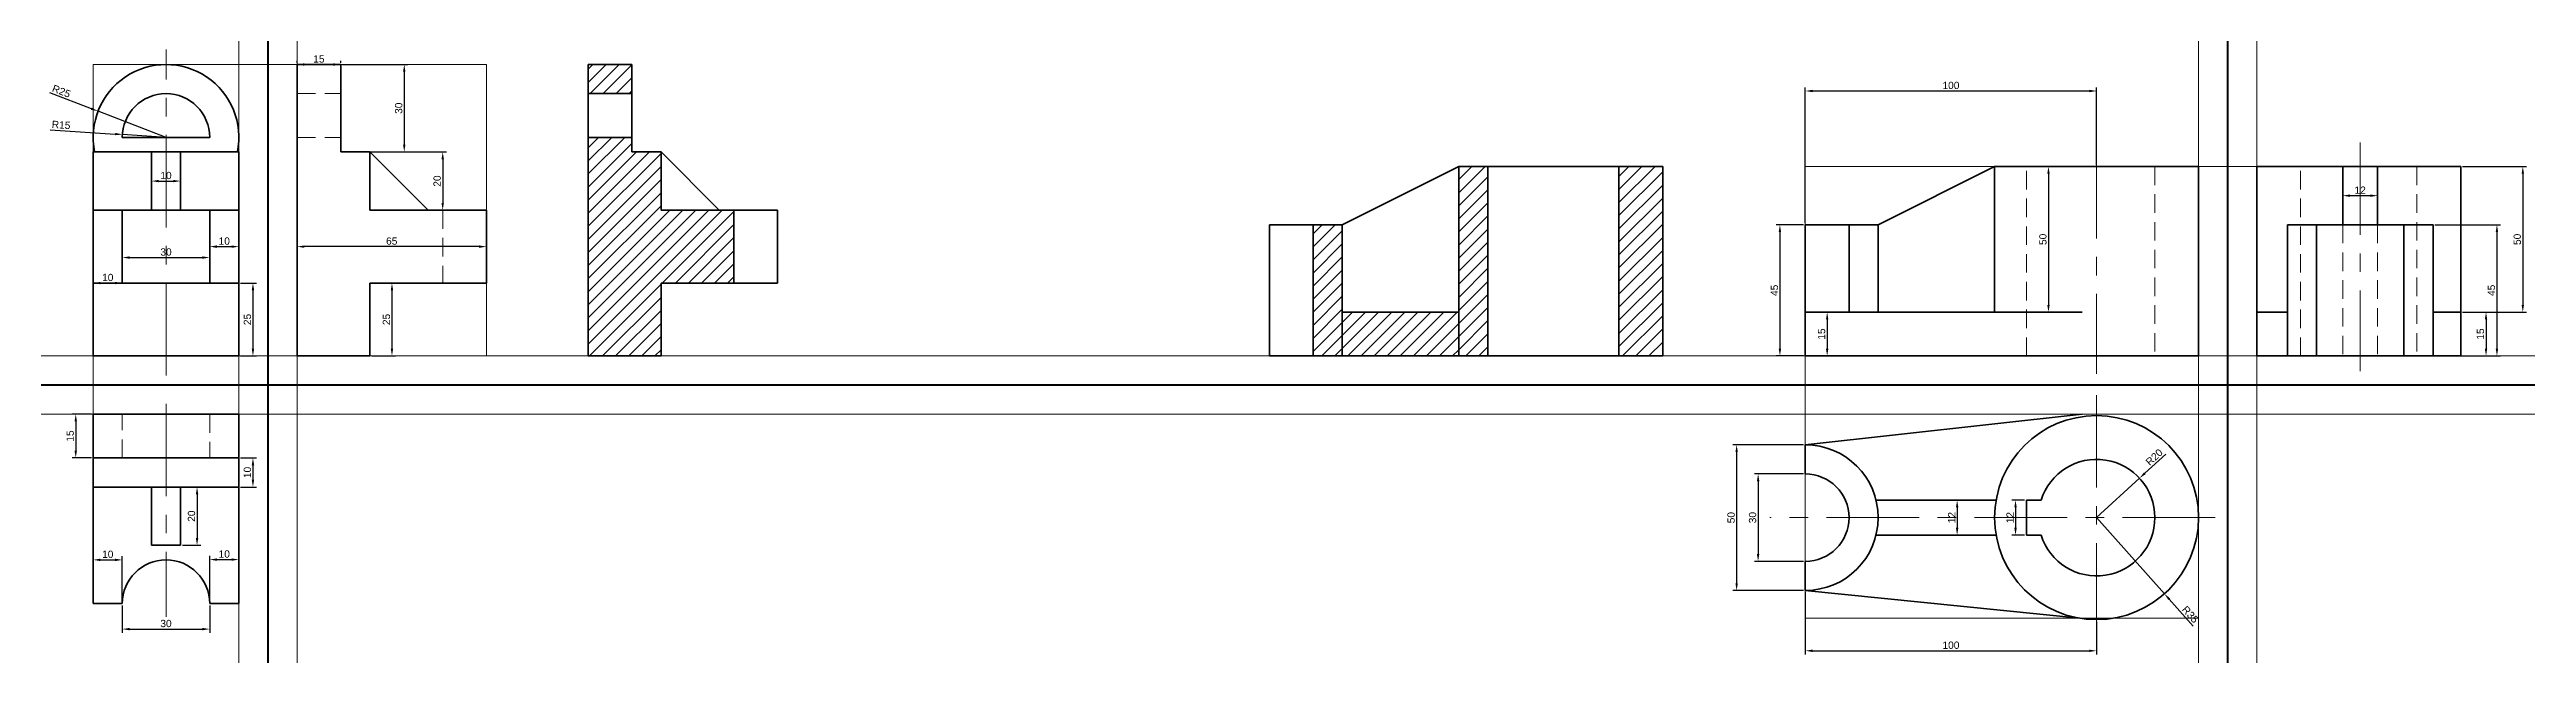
# Model space of a CAD drawing. Header units: millimetres. Extents: x 2450 to 7334, y 2362 to 2656.
# Drawn here: x 2450 to 3300, y 2394 to 2601 of the extents above; entities that cross this region are included whole.
import ezdxf

# ---------------------------------------------------------------- set-up
doc = ezdxf.new("R2010")
doc.units = ezdxf.units.MM
doc.linetypes.add('CENTER', pattern=[50.8, 31.75, -6.35, 6.35, -6.35])
doc.linetypes.add('HIDDEN', pattern=[9.525, 6.35, -3.175])
for name, color, linetype, lineweight in [('Centre line', 1, 'CENTER', 20), ('Constructn line', 251, 'Continuous', 9), ('Dimension line', 6, 'Continuous', 15), ('Hidden line', 3, 'HIDDEN', 20), ('Object line', 7, 'Continuous', 35), ('XY axis', 2, 'Continuous', 40)]:
    doc.layers.add(name, color=color, linetype=linetype, lineweight=lineweight)
doc.styles.get("Standard").update_dxf_attribs({"font": ''})
doc.styles.get('Standard').set_extended_font_data('Arial')
doc.dimstyles.new('ISO-25', dxfattribs={"dimtxt": 2.5, "dimasz": 2.5, "dimexe": 1.25, "dimexo": 0.625, "dimtad": 1, "dimtxsty": 'Standard', "dimcen": 2.5, "dimadec": 0, "dimazin": 0, "dimtfac": 1, "dimtmove": 0, "dimatfit": 3, "dimfxl": 1, "dimarcsym": 0})

msp = doc.modelspace()

# ---------------------------------------------------------------- blocks, each defined once
blk = doc.blocks.new('*D105')
at = {"layer": 'Defpoints', "color": 0, "transparency": 16777216}
for p in [(2534.83, 2533.52), (2534.83, 2533.52), (2599.83, 2533.52)]:
    blk.add_point(p, dxfattribs=at)
at = {"layer": 'Dimension line', "color": 0, "lineweight": -2, "transparency": 16777216}
for p, q in [((2534.83, 2534.14), (2534.83, 2534.77)), ((2599.83, 2534.14), (2599.83, 2534.77)), ((2597.33, 2533.52), (2537.33, 2533.52))]:
    blk.add_line(p, q, dxfattribs=at)
at = {"layer": 'Dimension line', "color": 0, "transparency": 16777216}
for points in [[(2537.33, 2533.94), (2537.33, 2533.1), (2534.83, 2533.52)], [(2597.33, 2533.94), (2597.33, 2533.1), (2599.83, 2533.52)]]:
    blk.add_solid(points, dxfattribs=at)
at = {"layer": 'Dimension line', "color": 0, "transparency": 16777216, "insert": (2567.33, 2535.42), "char_height": 2.5, "attachment_point": 5}
blk.add_mtext('65', dxfattribs=at)
blk = doc.blocks.new('*D106')
at = {"layer": 'Defpoints', "color": 0, "transparency": 16777216}
for p in [(2559.83, 2521.02), (2559.83, 2496.02), (2567.41, 2496.02)]:
    blk.add_point(p, dxfattribs=at)
at = {"layer": 'Dimension line', "color": 0, "lineweight": -2, "transparency": 16777216}
for p, q in [((2560.46, 2521.02), (2568.66, 2521.02)), ((2567.41, 2518.52), (2567.41, 2498.52)), ((2560.46, 2496.02), (2568.66, 2496.02))]:
    blk.add_line(p, q, dxfattribs=at)
at = {"layer": 'Dimension line', "color": 0, "transparency": 16777216}
for points in [[(2567, 2518.52), (2567.83, 2518.52), (2567.41, 2521.02)], [(2567, 2498.52), (2567.83, 2498.52), (2567.41, 2496.02)]]:
    blk.add_solid(points, dxfattribs=at)
at = {"layer": 'Dimension line', "color": 0, "transparency": 16777216, "insert": (2565.51, 2508.52), "char_height": 2.5, "attachment_point": 5, "rotation": 90}
blk.add_mtext('25', dxfattribs=at)
blk = doc.blocks.new('*D107')
at = {"layer": 'Defpoints', "color": 0, "transparency": 16777216}
for p in [(2534.83, 2596.02), (2549.83, 2596.02), (2549.83, 2596.02)]:
    blk.add_point(p, dxfattribs=at)
at = {"layer": 'Dimension line', "color": 0, "lineweight": -2, "transparency": 16777216}
for p, q in [((2534.83, 2596.64), (2534.83, 2597.27)), ((2537.33, 2596.02), (2547.33, 2596.02)), ((2549.83, 2596.64), (2549.83, 2597.27))]:
    blk.add_line(p, q, dxfattribs=at)
at = {"layer": 'Dimension line', "color": 0, "transparency": 16777216}
for points in [[(2537.33, 2596.44), (2537.33, 2595.6), (2534.83, 2596.02)], [(2547.33, 2596.44), (2547.33, 2595.6), (2549.83, 2596.02)]]:
    blk.add_solid(points, dxfattribs=at)
at = {"layer": 'Dimension line', "color": 0, "transparency": 16777216, "insert": (2542.33, 2597.92), "char_height": 2.5, "attachment_point": 5}
blk.add_mtext('15', dxfattribs=at)
blk = doc.blocks.new('*D108')
at = {"layer": 'Defpoints', "color": 0, "transparency": 16777216}
for p in [(2549.83, 2596.02), (2549.83, 2566.02), (2571.63, 2566.02)]:
    blk.add_point(p, dxfattribs=at)
at = {"layer": 'Dimension line', "color": 0, "lineweight": -2, "transparency": 16777216}
for p, q in [((2550.46, 2596.02), (2572.88, 2596.02)), ((2571.63, 2593.52), (2571.63, 2568.52)), ((2550.46, 2566.02), (2572.88, 2566.02))]:
    blk.add_line(p, q, dxfattribs=at)
at = {"layer": 'Dimension line', "color": 0, "transparency": 16777216}
for points in [[(2571.21, 2593.52), (2572.04, 2593.52), (2571.63, 2596.02)], [(2571.21, 2568.52), (2572.04, 2568.52), (2571.63, 2566.02)]]:
    blk.add_solid(points, dxfattribs=at)
at = {"layer": 'Dimension line', "color": 0, "transparency": 16777216, "insert": (2569.72, 2581.02), "char_height": 2.5, "attachment_point": 5, "rotation": 90}
blk.add_mtext('30', dxfattribs=at)
blk = doc.blocks.new('*D109')
at = {"layer": 'Defpoints', "color": 0, "transparency": 16777216}
for p in [(2559.83, 2566.02), (2559.83, 2546.02), (2584.83, 2546.02)]:
    blk.add_point(p, dxfattribs=at)
at = {"layer": 'Dimension line', "color": 0, "lineweight": -2, "transparency": 16777216}
for p, q in [((2560.46, 2566.02), (2586.08, 2566.02)), ((2584.83, 2563.52), (2584.83, 2548.52)), ((2560.46, 2546.02), (2586.08, 2546.02))]:
    blk.add_line(p, q, dxfattribs=at)
at = {"layer": 'Dimension line', "color": 0, "transparency": 16777216}
for points in [[(2584.42, 2563.52), (2585.25, 2563.52), (2584.83, 2566.02)], [(2584.42, 2548.52), (2585.25, 2548.52), (2584.83, 2546.02)]]:
    blk.add_solid(points, dxfattribs=at)
at = {"layer": 'Dimension line', "color": 0, "transparency": 16777216, "insert": (2582.93, 2556.02), "char_height": 2.5, "attachment_point": 5, "rotation": 90}
blk.add_mtext('20', dxfattribs=at)
blk = doc.blocks.new('*D110')
at = {"layer": 'Defpoints', "color": 0, "transparency": 16777216}
for p in [(2474.86, 2572), (2489.83, 2571.02)]:
    blk.add_point(p, dxfattribs=at)
at = {"layer": 'Dimension line', "color": 0, "lineweight": -2, "transparency": 16777216}
for p, q in [((2450.08, 2573.63), (2472.37, 2572.16)), ((2489.83, 2571.02), (2474.86, 2572))]:
    blk.add_line(p, q, dxfattribs=at)
at = {"layer": 'Dimension line', "color": 0, "transparency": 16777216}
blk.add_solid([(2472.4, 2572.58), (2472.34, 2571.75), (2474.86, 2572)], dxfattribs=at)
at = {"layer": 'Dimension line', "color": 0, "transparency": 16777216, "insert": (2453.82, 2575.29), "char_height": 2.5, "attachment_point": 5, "rotation": 356.24431}
blk.add_mtext('R15', dxfattribs=at)
blk = doc.blocks.new('*D111')
at = {"layer": 'Defpoints', "color": 0, "transparency": 16777216}
for p in [(2466.49, 2579.98), (2489.83, 2571.02)]:
    blk.add_point(p, dxfattribs=at)
at = {"layer": 'Dimension line', "color": 0, "lineweight": -2, "transparency": 16777216}
for p, q in [((2449.84, 2586.38), (2464.16, 2580.88)), ((2489.83, 2571.02), (2466.49, 2579.98))]:
    blk.add_line(p, q, dxfattribs=at)
at = {"layer": 'Dimension line', "color": 0, "transparency": 16777216}
blk.add_solid([(2464.31, 2581.27), (2464.01, 2580.49), (2466.49, 2579.98)], dxfattribs=at)
at = {"layer": 'Dimension line', "color": 0, "transparency": 16777216, "insert": (2453.91, 2586.85), "char_height": 2.5, "attachment_point": 5, "rotation": 338.99194}
blk.add_mtext('R25', dxfattribs=at)
blk = doc.blocks.new('*D112')
at = {"layer": 'Defpoints', "color": 0, "transparency": 16777216}
for p in [(2464.83, 2521.02), (2474.83, 2521.02), (2474.83, 2521.02)]:
    blk.add_point(p, dxfattribs=at)
at = {"layer": 'Dimension line', "color": 0, "lineweight": -2, "transparency": 16777216}
for p, q in [((2464.83, 2521.64), (2464.83, 2522.27)), ((2467.33, 2521.02), (2472.33, 2521.02)), ((2474.83, 2521.64), (2474.83, 2522.27))]:
    blk.add_line(p, q, dxfattribs=at)
at = {"layer": 'Dimension line', "color": 0, "transparency": 16777216}
for points in [[(2467.33, 2521.44), (2467.33, 2520.6), (2464.83, 2521.02)], [(2472.33, 2521.44), (2472.33, 2520.6), (2474.83, 2521.02)]]:
    blk.add_solid(points, dxfattribs=at)
at = {"layer": 'Dimension line', "color": 0, "transparency": 16777216, "insert": (2469.83, 2522.92), "char_height": 2.5, "attachment_point": 5}
blk.add_mtext('10', dxfattribs=at)
blk = doc.blocks.new('*D113')
at = {"layer": 'Defpoints', "color": 0, "transparency": 16777216}
for p in [(2504.83, 2533.52), (2514.83, 2533.52), (2514.83, 2533.52)]:
    blk.add_point(p, dxfattribs=at)
at = {"layer": 'Dimension line', "color": 0, "lineweight": -2, "transparency": 16777216}
for p, q in [((2504.83, 2534.14), (2504.83, 2534.77)), ((2514.83, 2534.14), (2514.83, 2534.77)), ((2507.33, 2533.52), (2512.33, 2533.52))]:
    blk.add_line(p, q, dxfattribs=at)
at = {"layer": 'Dimension line', "color": 0, "transparency": 16777216}
for points in [[(2507.33, 2533.94), (2507.33, 2533.1), (2504.83, 2533.52)], [(2512.33, 2533.94), (2512.33, 2533.1), (2514.83, 2533.52)]]:
    blk.add_solid(points, dxfattribs=at)
at = {"layer": 'Dimension line', "color": 0, "transparency": 16777216, "insert": (2509.83, 2535.42), "char_height": 2.5, "attachment_point": 5}
blk.add_mtext('10', dxfattribs=at)
blk = doc.blocks.new('*D114')
at = {"layer": 'Defpoints', "color": 0, "transparency": 16777216}
for p in [(2474.83, 2531.96), (2504.83, 2531.96), (2504.83, 2529.77)]:
    blk.add_point(p, dxfattribs=at)
at = {"layer": 'Dimension line', "color": 0, "lineweight": -2, "transparency": 16777216}
for p, q in [((2474.83, 2531.33), (2474.83, 2528.52)), ((2477.33, 2529.77), (2502.33, 2529.77)), ((2504.83, 2531.33), (2504.83, 2528.52))]:
    blk.add_line(p, q, dxfattribs=at)
at = {"layer": 'Dimension line', "color": 0, "transparency": 16777216}
for points in [[(2477.33, 2530.19), (2477.33, 2529.35), (2474.83, 2529.77)], [(2502.33, 2530.19), (2502.33, 2529.35), (2504.83, 2529.77)]]:
    blk.add_solid(points, dxfattribs=at)
at = {"layer": 'Dimension line', "color": 0, "transparency": 16777216, "insert": (2489.83, 2531.67), "char_height": 2.5, "attachment_point": 5}
blk.add_mtext('30', dxfattribs=at)
blk = doc.blocks.new('*D115')
at = {"layer": 'Defpoints', "color": 0, "transparency": 16777216}
for p in [(2484.83, 2556.02), (2494.83, 2556.02), (2494.83, 2556.02)]:
    blk.add_point(p, dxfattribs=at)
at = {"layer": 'Dimension line', "color": 0, "lineweight": -2, "transparency": 16777216}
for p, q in [((2484.83, 2556.64), (2484.83, 2557.27)), ((2487.33, 2556.02), (2492.33, 2556.02)), ((2494.83, 2556.64), (2494.83, 2557.27))]:
    blk.add_line(p, q, dxfattribs=at)
at = {"layer": 'Dimension line', "color": 0, "transparency": 16777216}
for points in [[(2487.33, 2556.44), (2487.33, 2555.6), (2484.83, 2556.02)], [(2492.33, 2556.44), (2492.33, 2555.6), (2494.83, 2556.02)]]:
    blk.add_solid(points, dxfattribs=at)
at = {"layer": 'Dimension line', "color": 0, "transparency": 16777216, "insert": (2489.83, 2557.92), "char_height": 2.5, "attachment_point": 5}
blk.add_mtext('10', dxfattribs=at)
blk = doc.blocks.new('*D116')
at = {"layer": 'Defpoints', "color": 0, "transparency": 16777216}
for p in [(2514.83, 2521.02), (2514.83, 2496.02), (2519.68, 2496.02)]:
    blk.add_point(p, dxfattribs=at)
at = {"layer": 'Dimension line', "color": 0, "lineweight": -2, "transparency": 16777216}
for p, q in [((2515.46, 2521.02), (2520.93, 2521.02)), ((2519.68, 2518.52), (2519.68, 2498.52)), ((2515.46, 2496.02), (2520.93, 2496.02))]:
    blk.add_line(p, q, dxfattribs=at)
at = {"layer": 'Dimension line', "color": 0, "transparency": 16777216}
for points in [[(2519.26, 2518.52), (2520.1, 2518.52), (2519.68, 2521.02)], [(2519.26, 2498.52), (2520.1, 2498.52), (2519.68, 2496.02)]]:
    blk.add_solid(points, dxfattribs=at)
at = {"layer": 'Dimension line', "color": 0, "transparency": 16777216, "insert": (2517.78, 2508.52), "char_height": 2.5, "attachment_point": 5, "rotation": 90}
blk.add_mtext('25', dxfattribs=at)
blk = doc.blocks.new('*D117')
at = {"layer": 'Defpoints', "color": 0, "transparency": 16777216}
for p in [(2494.83, 2451.02), (2494.83, 2431.02), (2500.49, 2431.02)]:
    blk.add_point(p, dxfattribs=at)
at = {"layer": 'Dimension line', "color": 0, "lineweight": -2, "transparency": 16777216}
for p, q in [((2495.46, 2451.02), (2501.74, 2451.02)), ((2500.49, 2448.52), (2500.49, 2433.52)), ((2495.46, 2431.02), (2501.74, 2431.02))]:
    blk.add_line(p, q, dxfattribs=at)
at = {"layer": 'Dimension line', "color": 0, "transparency": 16777216}
for points in [[(2500.08, 2448.52), (2500.91, 2448.52), (2500.49, 2451.02)], [(2500.08, 2433.52), (2500.91, 2433.52), (2500.49, 2431.02)]]:
    blk.add_solid(points, dxfattribs=at)
at = {"layer": 'Dimension line', "color": 0, "transparency": 16777216, "insert": (2498.59, 2441.02), "char_height": 2.5, "attachment_point": 5, "rotation": 90}
blk.add_mtext('20', dxfattribs=at)
blk = doc.blocks.new('*D118')
at = {"layer": 'Defpoints', "color": 0, "transparency": 16777216}
for p in [(2514.83, 2461.02), (2514.83, 2451.02), (2519.68, 2451.02)]:
    blk.add_point(p, dxfattribs=at)
at = {"layer": 'Dimension line', "color": 0, "lineweight": -2, "transparency": 16777216}
for p, q in [((2515.46, 2461.02), (2520.93, 2461.02)), ((2519.68, 2458.52), (2519.68, 2453.52)), ((2515.46, 2451.02), (2520.93, 2451.02))]:
    blk.add_line(p, q, dxfattribs=at)
at = {"layer": 'Dimension line', "color": 0, "transparency": 16777216}
for points in [[(2519.26, 2458.52), (2520.1, 2458.52), (2519.68, 2461.02)], [(2519.26, 2453.52), (2520.1, 2453.52), (2519.68, 2451.02)]]:
    blk.add_solid(points, dxfattribs=at)
at = {"layer": 'Dimension line', "color": 0, "transparency": 16777216, "insert": (2517.78, 2456.02), "char_height": 2.5, "attachment_point": 5, "rotation": 90}
blk.add_mtext('10', dxfattribs=at)
blk = doc.blocks.new('*D119')
at = {"layer": 'Defpoints', "color": 0, "transparency": 16777216}
for p in [(2464.83, 2476.02), (2458.84, 2461.02), (2464.83, 2461.02)]:
    blk.add_point(p, dxfattribs=at)
at = {"layer": 'Dimension line', "color": 0, "lineweight": -2, "transparency": 16777216}
for p, q in [((2464.21, 2476.02), (2457.59, 2476.02)), ((2458.84, 2473.52), (2458.84, 2463.52)), ((2464.21, 2461.02), (2457.59, 2461.02))]:
    blk.add_line(p, q, dxfattribs=at)
at = {"layer": 'Dimension line', "color": 0, "transparency": 16777216}
for points in [[(2458.42, 2473.52), (2459.26, 2473.52), (2458.84, 2476.02)], [(2458.42, 2463.52), (2459.26, 2463.52), (2458.84, 2461.02)]]:
    blk.add_solid(points, dxfattribs=at)
at = {"layer": 'Dimension line', "color": 0, "transparency": 16777216, "insert": (2456.94, 2468.52), "char_height": 2.5, "attachment_point": 5, "rotation": 90}
blk.add_mtext('15', dxfattribs=at)
blk = doc.blocks.new('*D120')
at = {"layer": 'Defpoints', "color": 0, "transparency": 16777216}
for p in [(2474.83, 2426.02), (2464.83, 2411.02), (2474.83, 2411.02)]:
    blk.add_point(p, dxfattribs=at)
at = {"layer": 'Dimension line', "color": 0, "lineweight": -2, "transparency": 16777216}
for p, q in [((2464.83, 2411.64), (2464.83, 2427.27)), ((2467.33, 2426.02), (2472.33, 2426.02)), ((2474.83, 2411.64), (2474.83, 2427.27))]:
    blk.add_line(p, q, dxfattribs=at)
at = {"layer": 'Dimension line', "color": 0, "transparency": 16777216}
for points in [[(2467.33, 2426.44), (2467.33, 2425.6), (2464.83, 2426.02)], [(2472.33, 2426.44), (2472.33, 2425.6), (2474.83, 2426.02)]]:
    blk.add_solid(points, dxfattribs=at)
at = {"layer": 'Dimension line', "color": 0, "transparency": 16777216, "insert": (2469.83, 2427.92), "char_height": 2.5, "attachment_point": 5}
blk.add_mtext('10', dxfattribs=at)
blk = doc.blocks.new('*D121')
at = {"layer": 'Defpoints', "color": 0, "transparency": 16777216}
for p in [(2514.83, 2426.12), (2504.83, 2411.02), (2514.83, 2411.02)]:
    blk.add_point(p, dxfattribs=at)
at = {"layer": 'Dimension line', "color": 0, "lineweight": -2, "transparency": 16777216}
for p, q in [((2504.83, 2411.64), (2504.83, 2427.37)), ((2507.33, 2426.12), (2512.33, 2426.12)), ((2514.83, 2411.64), (2514.83, 2427.37))]:
    blk.add_line(p, q, dxfattribs=at)
at = {"layer": 'Dimension line', "color": 0, "transparency": 16777216}
for points in [[(2507.33, 2426.53), (2507.33, 2425.7), (2504.83, 2426.12)], [(2512.33, 2426.53), (2512.33, 2425.7), (2514.83, 2426.12)]]:
    blk.add_solid(points, dxfattribs=at)
at = {"layer": 'Dimension line', "color": 0, "transparency": 16777216, "insert": (2509.83, 2428.02), "char_height": 2.5, "attachment_point": 5}
blk.add_mtext('10', dxfattribs=at)
blk = doc.blocks.new('*D122')
at = {"layer": 'Defpoints', "color": 0, "transparency": 16777216}
for p in [(2474.83, 2411.02), (2504.83, 2411.02), (2504.83, 2402.27)]:
    blk.add_point(p, dxfattribs=at)
at = {"layer": 'Dimension line', "color": 0, "lineweight": -2, "transparency": 16777216}
for p, q in [((2474.83, 2410.39), (2474.83, 2401.02)), ((2504.83, 2410.39), (2504.83, 2401.02)), ((2477.33, 2402.27), (2502.33, 2402.27))]:
    blk.add_line(p, q, dxfattribs=at)
at = {"layer": 'Dimension line', "color": 0, "transparency": 16777216}
for points in [[(2477.33, 2402.68), (2477.33, 2401.85), (2474.83, 2402.27)], [(2502.33, 2402.68), (2502.33, 2401.85), (2504.83, 2402.27)]]:
    blk.add_solid(points, dxfattribs=at)
at = {"layer": 'Dimension line', "color": 0, "transparency": 16777216, "insert": (2489.83, 2404.17), "char_height": 2.5, "attachment_point": 5}
blk.add_mtext('30', dxfattribs=at)
blk = doc.blocks.new('*D90')
at = {"layer": 'Defpoints', "color": 0, "transparency": 16777216}
for p in [(3237.15, 2551.02), (3249.15, 2551.02), (3249.15, 2551.02)]:
    blk.add_point(p, dxfattribs=at)
at = {"layer": 'Dimension line', "color": 0, "lineweight": -2, "transparency": 16777216}
for p, q in [((3237.15, 2551.64), (3237.15, 2552.27)), ((3249.15, 2551.64), (3249.15, 2552.27)), ((3239.65, 2551.02), (3246.65, 2551.02))]:
    blk.add_line(p, q, dxfattribs=at)
at = {"layer": 'Dimension line', "color": 0, "transparency": 16777216}
for points in [[(3239.65, 2551.44), (3239.65, 2550.6), (3237.15, 2551.02)], [(3246.65, 2551.44), (3246.65, 2550.6), (3249.15, 2551.02)]]:
    blk.add_solid(points, dxfattribs=at)
at = {"layer": 'Dimension line', "color": 0, "transparency": 16777216, "insert": (3243.15, 2552.9), "char_height": 2.5, "attachment_point": 5}
blk.add_mtext('12', dxfattribs=at)
blk = doc.blocks.new('*D91')
at = {"layer": 'Defpoints', "color": 0, "transparency": 16777216}
for p in [(3097.55, 2446.52), (3097.55, 2434.52), (3104.78, 2434.52)]:
    blk.add_point(p, dxfattribs=at)
at = {"layer": 'Dimension line', "color": 0, "lineweight": -2, "transparency": 16777216}
for p, q in [((3098.17, 2446.52), (3106.03, 2446.52)), ((3104.78, 2444.02), (3104.78, 2437.02)), ((3098.17, 2434.52), (3106.03, 2434.52))]:
    blk.add_line(p, q, dxfattribs=at)
at = {"layer": 'Dimension line', "color": 0, "transparency": 16777216}
for points in [[(3104.36, 2444.02), (3105.19, 2444.02), (3104.78, 2446.52)], [(3104.36, 2437.02), (3105.19, 2437.02), (3104.78, 2434.52)]]:
    blk.add_solid(points, dxfattribs=at)
at = {"layer": 'Dimension line', "color": 0, "transparency": 16777216, "insert": (3102.9, 2440.52), "char_height": 2.5, "attachment_point": 5, "rotation": 90}
blk.add_mtext('12', dxfattribs=at)
blk = doc.blocks.new('*D92')
at = {"layer": 'Defpoints', "color": 0, "transparency": 16777216}
for p in [(3052.65, 2455.52), (3036.45, 2425.52), (3052.65, 2425.52)]:
    blk.add_point(p, dxfattribs=at)
at = {"layer": 'Dimension line', "color": 0, "lineweight": -2, "transparency": 16777216}
for p, q in [((3052.03, 2455.52), (3035.2, 2455.52)), ((3036.45, 2453.02), (3036.45, 2428.02)), ((3052.03, 2425.52), (3035.2, 2425.52))]:
    blk.add_line(p, q, dxfattribs=at)
at = {"layer": 'Dimension line', "color": 0, "transparency": 16777216}
for points in [[(3036.03, 2453.02), (3036.87, 2453.02), (3036.45, 2455.52)], [(3036.03, 2428.02), (3036.87, 2428.02), (3036.45, 2425.52)]]:
    blk.add_solid(points, dxfattribs=at)
at = {"layer": 'Dimension line', "color": 0, "transparency": 16777216, "insert": (3034.55, 2440.52), "char_height": 2.5, "attachment_point": 5, "rotation": 90}
blk.add_mtext('30', dxfattribs=at)
blk = doc.blocks.new('*D93')
at = {"layer": 'Defpoints', "color": 0, "transparency": 16777216}
for p in [(3052.65, 2465.52), (3029.07, 2415.52), (3052.65, 2415.52)]:
    blk.add_point(p, dxfattribs=at)
at = {"layer": 'Dimension line', "color": 0, "lineweight": -2, "transparency": 16777216}
for p, q in [((3052.03, 2465.52), (3027.82, 2465.52)), ((3029.07, 2463.02), (3029.07, 2418.02)), ((3052.03, 2415.52), (3027.82, 2415.52))]:
    blk.add_line(p, q, dxfattribs=at)
at = {"layer": 'Dimension line', "color": 0, "transparency": 16777216}
for points in [[(3028.66, 2463.02), (3029.49, 2463.02), (3029.07, 2465.52)], [(3028.66, 2418.02), (3029.49, 2418.02), (3029.07, 2415.52)]]:
    blk.add_solid(points, dxfattribs=at)
at = {"layer": 'Dimension line', "color": 0, "transparency": 16777216, "insert": (3027.17, 2440.52), "char_height": 2.5, "attachment_point": 5, "rotation": 90}
blk.add_mtext('50', dxfattribs=at)
blk = doc.blocks.new('*D94')
at = {"layer": 'Defpoints', "color": 0, "transparency": 16777216}
for p in [(3167.38, 2454.05), (3152.65, 2440.52)]:
    blk.add_point(p, dxfattribs=at)
at = {"layer": 'Dimension line', "color": 0, "lineweight": -2, "transparency": 16777216}
for p, q in [((3176.38, 2462.31), (3169.22, 2455.74)), ((3152.65, 2440.52), (3167.38, 2454.05))]:
    blk.add_line(p, q, dxfattribs=at)
at = {"layer": 'Dimension line', "color": 0, "transparency": 16777216}
blk.add_solid([(3168.94, 2456.05), (3169.51, 2455.43), (3167.38, 2454.05)], dxfattribs=at)
at = {"layer": 'Dimension line', "color": 0, "transparency": 16777216, "insert": (3172.44, 2461.27), "char_height": 2.5, "attachment_point": 5, "rotation": 42.57055}
blk.add_mtext('R20', dxfattribs=at)
blk = doc.blocks.new('*D95')
at = {"layer": 'Defpoints', "color": 0, "transparency": 16777216}
for p in [(3152.65, 2440.52), (3175.94, 2414.39)]:
    blk.add_point(p, dxfattribs=at)
at = {"layer": 'Dimension line', "color": 0, "lineweight": -2, "transparency": 16777216}
for p, q in [((3152.65, 2440.52), (3175.94, 2414.39)), ((3185.81, 2403.32), (3177.6, 2412.52))]:
    blk.add_line(p, q, dxfattribs=at)
at = {"layer": 'Dimension line', "color": 0, "transparency": 16777216}
blk.add_solid([(3177.91, 2412.8), (3177.29, 2412.24), (3175.94, 2414.39)], dxfattribs=at)
at = {"layer": 'Dimension line', "color": 0, "transparency": 16777216, "insert": (3184.82, 2407.28), "char_height": 2.5, "attachment_point": 5, "rotation": 311.70533}
blk.add_mtext('R35', dxfattribs=at)
blk = doc.blocks.new('*D96')
at = {"layer": 'Defpoints', "color": 0, "transparency": 16777216}
for p in [(3052.65, 2415.52), (3152.65, 2405.52), (3152.65, 2394.82)]:
    blk.add_point(p, dxfattribs=at)
at = {"layer": 'Dimension line', "color": 0, "lineweight": -2, "transparency": 16777216}
for p, q in [((3052.65, 2414.89), (3052.65, 2393.57)), ((3152.65, 2404.89), (3152.65, 2393.57)), ((3055.15, 2394.82), (3150.15, 2394.82))]:
    blk.add_line(p, q, dxfattribs=at)
at = {"layer": 'Dimension line', "color": 0, "transparency": 16777216}
for points in [[(3055.15, 2395.23), (3055.15, 2394.4), (3052.65, 2394.82)], [(3150.15, 2395.23), (3150.15, 2394.4), (3152.65, 2394.82)]]:
    blk.add_solid(points, dxfattribs=at)
at = {"layer": 'Dimension line', "color": 0, "transparency": 16777216, "insert": (3102.65, 2396.72), "char_height": 2.5, "attachment_point": 5}
blk.add_mtext('100', dxfattribs=at)
blk = doc.blocks.new('*D97')
at = {"layer": 'Defpoints', "color": 0, "transparency": 16777216}
for p in [(3128.58, 2446.52), (3124.83, 2434.52), (3128.58, 2434.52)]:
    blk.add_point(p, dxfattribs=at)
at = {"layer": 'Dimension line', "color": 0, "lineweight": -2, "transparency": 16777216}
for p, q in [((3127.95, 2446.52), (3123.58, 2446.52)), ((3124.83, 2444.02), (3124.83, 2437.02)), ((3127.95, 2434.52), (3123.58, 2434.52))]:
    blk.add_line(p, q, dxfattribs=at)
at = {"layer": 'Dimension line', "color": 0, "transparency": 16777216}
for points in [[(3124.41, 2444.02), (3125.24, 2444.02), (3124.83, 2446.52)], [(3124.41, 2437.02), (3125.24, 2437.02), (3124.83, 2434.52)]]:
    blk.add_solid(points, dxfattribs=at)
at = {"layer": 'Dimension line', "color": 0, "transparency": 16777216, "insert": (3122.95, 2440.52), "char_height": 2.5, "attachment_point": 5, "rotation": 90}
blk.add_mtext('12', dxfattribs=at)
blk = doc.blocks.new('*D98')
at = {"layer": 'Defpoints', "color": 0, "transparency": 16777216}
for p in [(3277.65, 2511.02), (3277.65, 2496.02), (3286.36, 2496.02)]:
    blk.add_point(p, dxfattribs=at)
at = {"layer": 'Dimension line', "color": 0, "lineweight": -2, "transparency": 16777216}
for p, q in [((3278.28, 2511.02), (3287.61, 2511.02)), ((3286.36, 2508.52), (3286.36, 2498.52)), ((3278.28, 2496.02), (3287.61, 2496.02))]:
    blk.add_line(p, q, dxfattribs=at)
at = {"layer": 'Dimension line', "color": 0, "transparency": 16777216}
for points in [[(3285.94, 2508.52), (3286.77, 2508.52), (3286.36, 2511.02)], [(3285.94, 2498.52), (3286.77, 2498.52), (3286.36, 2496.02)]]:
    blk.add_solid(points, dxfattribs=at)
at = {"layer": 'Dimension line', "color": 0, "transparency": 16777216, "insert": (3284.45, 2503.52), "char_height": 2.5, "attachment_point": 5, "rotation": 90}
blk.add_mtext('15', dxfattribs=at)
blk = doc.blocks.new('*D99')
at = {"layer": 'Defpoints', "color": 0, "transparency": 16777216}
for p in [(3277.65, 2561.02), (3277.65, 2511.02), (3298.99, 2511.02)]:
    blk.add_point(p, dxfattribs=at)
at = {"layer": 'Dimension line', "color": 0, "lineweight": -2, "transparency": 16777216}
for p, q in [((3278.28, 2561.02), (3300.24, 2561.02)), ((3298.99, 2558.52), (3298.99, 2513.52)), ((3278.28, 2511.02), (3300.24, 2511.02))]:
    blk.add_line(p, q, dxfattribs=at)
at = {"layer": 'Dimension line', "color": 0, "transparency": 16777216}
for points in [[(3298.58, 2558.52), (3299.41, 2558.52), (3298.99, 2561.02)], [(3298.58, 2513.52), (3299.41, 2513.52), (3298.99, 2511.02)]]:
    blk.add_solid(points, dxfattribs=at)
at = {"layer": 'Dimension line', "color": 0, "transparency": 16777216, "insert": (3297.09, 2536.02), "char_height": 2.5, "attachment_point": 5, "rotation": 90}
blk.add_mtext('50', dxfattribs=at)
blk = doc.blocks.new('*D100')
at = {"layer": 'Defpoints', "color": 0, "transparency": 16777216}
for p in [(3268.15, 2541.02), (3268.15, 2496.02), (3290.11, 2496.02)]:
    blk.add_point(p, dxfattribs=at)
at = {"layer": 'Dimension line', "color": 0, "lineweight": -2, "transparency": 16777216}
for p, q in [((3268.78, 2541.02), (3291.36, 2541.02)), ((3290.11, 2538.52), (3290.11, 2498.52)), ((3268.78, 2496.02), (3291.36, 2496.02))]:
    blk.add_line(p, q, dxfattribs=at)
at = {"layer": 'Dimension line', "color": 0, "transparency": 16777216}
for points in [[(3289.69, 2538.52), (3290.52, 2538.52), (3290.11, 2541.02)], [(3289.69, 2498.52), (3290.52, 2498.52), (3290.11, 2496.02)]]:
    blk.add_solid(points, dxfattribs=at)
at = {"layer": 'Dimension line', "color": 0, "transparency": 16777216, "insert": (3288.21, 2518.52), "char_height": 2.5, "attachment_point": 5, "rotation": 90}
blk.add_mtext('45', dxfattribs=at)
blk = doc.blocks.new('*D101')
at = {"layer": 'Defpoints', "color": 0, "transparency": 16777216}
for p in [(3052.65, 2586.93), (3152.65, 2561.02), (3052.65, 2541.02)]:
    blk.add_point(p, dxfattribs=at)
at = {"layer": 'Dimension line', "color": 0, "lineweight": -2, "transparency": 16777216}
for p, q in [((3052.65, 2541.64), (3052.65, 2588.18)), ((3150.15, 2586.93), (3055.15, 2586.93)), ((3152.65, 2561.64), (3152.65, 2588.18))]:
    blk.add_line(p, q, dxfattribs=at)
at = {"layer": 'Dimension line', "color": 0, "transparency": 16777216}
for points in [[(3055.15, 2587.35), (3055.15, 2586.52), (3052.65, 2586.93)], [(3150.15, 2587.35), (3150.15, 2586.52), (3152.65, 2586.93)]]:
    blk.add_solid(points, dxfattribs=at)
at = {"layer": 'Dimension line', "color": 0, "transparency": 16777216, "insert": (3102.65, 2588.83), "char_height": 2.5, "attachment_point": 5}
blk.add_mtext('100', dxfattribs=at)
blk = doc.blocks.new('*D102')
at = {"layer": 'Defpoints', "color": 0, "transparency": 16777216}
for p in [(3060.15, 2511.02), (3060.15, 2496.02), (3060.15, 2496.02)]:
    blk.add_point(p, dxfattribs=at)
at = {"layer": 'Dimension line', "color": 0, "lineweight": -2, "transparency": 16777216}
for p, q in [((3060.78, 2511.02), (3061.4, 2511.02)), ((3060.15, 2508.52), (3060.15, 2498.52)), ((3060.78, 2496.02), (3061.4, 2496.02))]:
    blk.add_line(p, q, dxfattribs=at)
at = {"layer": 'Dimension line', "color": 0, "transparency": 16777216}
for points in [[(3059.74, 2508.52), (3060.57, 2508.52), (3060.15, 2511.02)], [(3059.74, 2498.52), (3060.57, 2498.52), (3060.15, 2496.02)]]:
    blk.add_solid(points, dxfattribs=at)
at = {"layer": 'Dimension line', "color": 0, "transparency": 16777216, "insert": (3058.25, 2503.52), "char_height": 2.5, "attachment_point": 5, "rotation": 90}
blk.add_mtext('15', dxfattribs=at)
blk = doc.blocks.new('*D103')
at = {"layer": 'Defpoints', "color": 0, "transparency": 16777216}
for p in [(3052.65, 2541.02), (3043.94, 2496.02), (3052.65, 2496.02)]:
    blk.add_point(p, dxfattribs=at)
at = {"layer": 'Dimension line', "color": 0, "lineweight": -2, "transparency": 16777216}
for p, q in [((3052.03, 2541.02), (3042.69, 2541.02)), ((3043.94, 2538.52), (3043.94, 2498.52)), ((3052.03, 2496.02), (3042.69, 2496.02))]:
    blk.add_line(p, q, dxfattribs=at)
at = {"layer": 'Dimension line', "color": 0, "transparency": 16777216}
for points in [[(3043.52, 2538.52), (3044.35, 2538.52), (3043.94, 2541.02)], [(3043.52, 2498.52), (3044.35, 2498.52), (3043.94, 2496.02)]]:
    blk.add_solid(points, dxfattribs=at)
at = {"layer": 'Dimension line', "color": 0, "transparency": 16777216, "insert": (3042.04, 2518.52), "char_height": 2.5, "attachment_point": 5, "rotation": 90}
blk.add_mtext('45', dxfattribs=at)
blk = doc.blocks.new('*D104')
at = {"layer": 'Defpoints', "color": 0, "transparency": 16777216}
for p in [(3117.65, 2561.02), (3117.65, 2511.02), (3136.13, 2511.02)]:
    blk.add_point(p, dxfattribs=at)
at = {"layer": 'Dimension line', "color": 0, "lineweight": -2, "transparency": 16777216}
for p, q in [((3118.28, 2561.02), (3137.38, 2561.02)), ((3136.13, 2558.52), (3136.13, 2513.52)), ((3118.28, 2511.02), (3137.38, 2511.02))]:
    blk.add_line(p, q, dxfattribs=at)
at = {"layer": 'Dimension line', "color": 0, "transparency": 16777216}
for points in [[(3135.72, 2558.52), (3136.55, 2558.52), (3136.13, 2561.02)], [(3135.72, 2513.52), (3136.55, 2513.52), (3136.13, 2511.02)]]:
    blk.add_solid(points, dxfattribs=at)
at = {"layer": 'Dimension line', "color": 0, "transparency": 16777216, "insert": (3134.23, 2536.02), "char_height": 2.5, "attachment_point": 5, "rotation": 90}
blk.add_mtext('50', dxfattribs=at)

# ---------------------------------------------------------------- dimensions: what is measured, and where the dimension line sits
at = {"layer": 'Dimension line'}
for base, p1, p2, picture, middle in [((2549.833, 2596.019), (2534.833, 2596.019), (2549.833, 2596.019), '*D107', (2542.333, 2597.92)), ((3052.654, 2586.933), (3152.654, 2561.019), (3052.654, 2541.019), '*D101', (3102.654, 2588.834)), ((2494.833, 2556.019), (2484.833, 2556.019), (2494.833, 2556.019), '*D115', (2489.833, 2557.92)), ((3249.154, 2551.019), (3237.154, 2551.019), (3249.154, 2551.019), '*D90', (3243.154, 2552.899)), ((2514.833, 2533.519), (2504.833, 2533.519), (2514.833, 2533.519), '*D113', (2509.833, 2535.42)), ((2534.833, 2533.519), (2599.833, 2533.519), (2534.833, 2533.519), '*D105', (2567.333, 2535.42)), ((2504.833, 2529.769), (2474.833, 2531.959), (2504.833, 2531.959), '*D114', (2489.833, 2531.671)), ((2474.833, 2521.019), (2464.833, 2521.019), (2474.833, 2521.019), '*D112', (2469.833, 2522.92)), ((2474.833, 2426.019), (2464.833, 2411.019), (2474.833, 2411.019), '*D120', (2469.833, 2427.92)), ((2514.833, 2426.116), (2504.833, 2411.019), (2514.833, 2411.019), '*D121', (2509.833, 2428.017)), ((3152.654, 2394.817), (3052.654, 2415.519), (3152.654, 2405.519), '*D96', (3102.654, 2396.718)), ((2504.833, 2402.268), (2474.833, 2411.019), (2504.833, 2411.019), '*D122', (2489.833, 2404.171))]:
    dim = msp.add_linear_dim(base=base, p1=p1, p2=p2, dimstyle='ISO-25', dxfattribs=at)
    dim.commit()
    dim.dimension.update_dxf_attribs({"geometry": picture, "text_midpoint": middle})
for base, p1, p2, picture, middle in [((2571.626, 2566.019), (2549.833, 2596.019), (2549.833, 2566.019), '*D108', (2569.724, 2581.019)), ((2584.833, 2546.019), (2559.833, 2566.019), (2559.833, 2546.019), '*D109', (2582.931, 2556.019)), ((3136.132, 2511.019), (3117.654, 2561.019), (3117.654, 2511.019), '*D104', (3134.23, 2536.019)), ((3043.938, 2496.019), (3052.654, 2541.019), (3052.654, 2496.019), '*D103', (3042.041, 2518.519)), ((3290.106, 2496.019), (3268.154, 2541.019), (3268.154, 2496.019), '*D100', (3288.21, 2518.519)), ((2519.68, 2496.019), (2514.833, 2521.019), (2514.833, 2496.019), '*D116', (2517.778, 2508.519)), ((2567.415, 2496.019), (2559.833, 2521.019), (2559.833, 2496.019), '*D106', (2565.513, 2508.519)), ((3060.154, 2496.019), (3060.154, 2511.019), (3060.154, 2496.019), '*D102', (3058.253, 2503.519)), ((3286.356, 2496.019), (3277.654, 2511.019), (3277.654, 2496.019), '*D98', (3284.455, 2503.519)), ((2458.841, 2461.019), (2464.833, 2476.019), (2464.833, 2461.019), '*D119', (2456.94, 2468.519)), ((2519.68, 2451.019), (2514.833, 2461.019), (2514.833, 2451.019), '*D118', (2517.778, 2456.019)), ((3029.074, 2415.519), (3052.654, 2465.519), (3052.654, 2415.519), '*D93', (3027.173, 2440.519)), ((2500.492, 2431.019), (2494.833, 2451.019), (2494.833, 2431.019), '*D117', (2498.591, 2441.019)), ((3036.45, 2425.519), (3052.654, 2455.519), (3052.654, 2425.519), '*D92', (3034.548, 2440.519)), ((3104.776, 2434.519), (3097.548, 2446.519), (3097.548, 2434.519), '*D91', (3102.896, 2440.519))]:
    dim = msp.add_linear_dim(base=base, p1=p1, p2=p2, angle=90, dimstyle='ISO-25', dxfattribs=at)
    dim.commit()
    dim.dimension.update_dxf_attribs({"geometry": picture, "text_midpoint": middle})
for center, mpoint, picture, middle in [((2489.833, 2571.019), (2466.494, 2579.981), '*D111', (2453.225, 2585.077)), ((2489.833, 2571.019), (2474.865, 2572.001), '*D110', (2453.693, 2573.391)), ((3152.654, 2440.519), (3175.94, 2414.389), '*D95', (3183.399, 2406.019))]:
    dim = msp.add_radius_dim(center=center, mpoint=mpoint, dimstyle='ISO-25', dxfattribs=at)
    dim.commit()
    dim.dimension.update_dxf_attribs({"geometry": picture, "text_midpoint": middle, "dimtype": 164})
for base, p1, p2, picture, middle in [((3298.992, 2511.019), (3277.654, 2561.019), (3277.654, 2511.019), '*D99', (3298.992, 2536.019)), ((3124.826, 2434.519), (3128.576, 2446.519), (3128.576, 2434.519), '*D97', (3124.826, 2440.519))]:
    dim = msp.add_linear_dim(base=base, p1=p1, p2=p2, angle=90, dimstyle='ISO-25', dxfattribs=at)
    dim.commit()
    dim.dimension.update_dxf_attribs({"geometry": picture, "text_midpoint": middle, "dimtype": 160})
dim = msp.add_radius_dim(center=(3152.654, 2440.519), mpoint=(3167.383, 2454.049), dimstyle='ISO-25', dxfattribs=at)
dim.commit()
dim.dimension.update_dxf_attribs({"geometry": '*D94', "text_midpoint": (3172.436, 2461.272)})

# ---------------------------------------------------------------- hatches: boundary and pattern name
at = {"layer": 'Object line'}
h = msp.add_hatch(dxfattribs=at)
h.set_pattern_fill('ANSI31', color=256)
h.paths.add_polyline_path([(2649.795, 2596.019), (2634.795, 2596.019), (2634.795, 2586.019), (2649.795, 2586.019)])
h.paths.add_polyline_path([(2659.795, 2566.019), (2649.795, 2566.019), (2649.795, 2571.019), (2634.795, 2571.019), (2634.795, 2496.019), (2659.795, 2496.019), (2659.795, 2521.019), (2684.795, 2521.019), (2684.795, 2546.019), (2659.795, 2546.019)])
h = msp.add_hatch(dxfattribs=at)
h.set_pattern_fill('ANSI31', color=256)
h.paths.add_polyline_path([(2893.678, 2541.019), (2883.678, 2541.019), (2883.678, 2496.019), (2886.678, 2496.019), (2893.678, 2496.019)])
h.paths.add_polyline_path([(3003.678, 2561.019), (2988.678, 2561.019), (2988.678, 2496.019), (3003.678, 2496.019)])
h.paths.add_polyline_path([(2943.678, 2561.019), (2933.678, 2561.019), (2933.678, 2496.019), (2943.678, 2496.019)])
h = msp.add_hatch(dxfattribs=at)
h.set_pattern_fill('ANSI31', color=256)
h.paths.add_polyline_path([(2933.678, 2511.019), (2893.678, 2511.019), (2893.678, 2496.019), (2933.678, 2496.019)])

# ---------------------------------------------------------------- linework, layer by layer
at = {"layer": 'Centre line'}
for p, q in [((2489.833, 2489.289), (2489.833, 2601.155)), ((3243.154, 2569.283), (3243.154, 2490.79)), ((3152.654, 2568.089), (3152.654, 2489.871)), ((2489.833, 2479.585), (2489.833, 2406.487)), ((3152.654, 2482.594), (3152.654, 2401.416)), ((3193.329, 2440.519), (3040.469, 2440.519))]:
    msp.add_line(p, q, dxfattribs=at)
at = {"layer": 'Constructn line'}
for p, q in [((2464.833, 2411.019), (2464.833, 2596.019)), ((2464.833, 2596.019), (2599.833, 2596.019)), ((2599.833, 2596.019), (2599.833, 2496.019)), ((2599.833, 2596.019), (2599.833, 2496.019)), ((2599.833, 2596.019), (2599.833, 2496.019)), ((2599.833, 2596.019), (2599.833, 2496.019)), ((2599.833, 2596.019), (2599.833, 2496.019)), ((2599.833, 2596.019), (2599.833, 2496.019)), ((2599.833, 2596.019), (2599.833, 2496.019)), ((2599.833, 2596.019), (2599.833, 2496.019)), ((2599.833, 2596.019), (2599.833, 2496.019)), ((2599.833, 2596.019), (2599.833, 2496.019)), ((3052.654, 2561.019), (3052.654, 2406.019)), ((3052.654, 2561.019), (3277.654, 2561.019)), ((3277.654, 2496.019), (3277.654, 2561.019)), ((2464.833, 2411.019), (2474.833, 2411.019)), ((2504.833, 2411.019), (2514.833, 2411.019)), ((3187.654, 2406.019), (3052.654, 2406.019))]:
    msp.add_line(p, q, dxfattribs=at)
for p in [(2514.833, 2486.019), (2534.833, 2486.019), (3207.654, 2721.969)]:
    msp.add_xline(p, (0, -1), dxfattribs=at)
for p, direction in [((3187.654, 2440.519), (0, 1)), ((3617.958, 2496.019), (-1, 0)), ((3757.958, 2476.019), (-1, 0)), ((3187.654, 2446.519), (0, -1))]:
    msp.add_ray(p, direction, dxfattribs=at)
at = {"layer": 'Hidden line'}
for p, q in [((2534.833, 2586.019), (2549.833, 2586.019)), ((2534.833, 2586.019), (2549.833, 2586.019)), ((2534.833, 2586.019), (2549.833, 2586.019)), ((2534.833, 2586.019), (2549.833, 2586.019)), ((2534.833, 2586.019), (2549.833, 2586.019)), ((2534.833, 2586.019), (2549.833, 2586.019)), ((2534.833, 2586.019), (2549.833, 2586.019)), ((2534.833, 2586.019), (2549.833, 2586.019)), ((2534.833, 2586.019), (2549.833, 2586.019)), ((2534.833, 2586.019), (2549.833, 2586.019)), ((2534.833, 2571.019), (2549.833, 2571.019)), ((2534.833, 2571.019), (2549.833, 2571.019)), ((2534.833, 2571.019), (2549.833, 2571.019)), ((2534.833, 2571.019), (2549.833, 2571.019)), ((2534.833, 2571.019), (2549.833, 2571.019)), ((2534.833, 2571.019), (2549.833, 2571.019)), ((2534.833, 2571.019), (2549.833, 2571.019)), ((2534.833, 2571.019), (2549.833, 2571.019)), ((2534.833, 2571.019), (2549.833, 2571.019)), ((2534.833, 2571.019), (2549.833, 2571.019)), ((3128.576, 2496.019), (3128.576, 2561.019)), ((3172.654, 2561.019), (3172.654, 2496.019)), ((3222.654, 2496.019), (3222.654, 2561.019)), ((3262.654, 2561.019), (3262.654, 2496.019)), ((2584.833, 2546.019), (2584.833, 2521.019)), ((2584.833, 2546.019), (2584.833, 2521.019)), ((2584.833, 2546.019), (2584.833, 2521.019)), ((2584.833, 2546.019), (2584.833, 2521.019)), ((2584.833, 2546.019), (2584.833, 2521.019)), ((2584.833, 2546.019), (2584.833, 2521.019)), ((2584.833, 2546.019), (2584.833, 2521.019)), ((2584.833, 2546.019), (2584.833, 2521.019)), ((2584.833, 2546.019), (2584.833, 2521.019)), ((2584.833, 2546.019), (2584.833, 2521.019)), ((3237.154, 2541.019), (3237.154, 2496.019)), ((3249.154, 2541.019), (3249.154, 2496.019)), ((2474.833, 2461.019), (2474.833, 2476.019)), ((2504.833, 2476.019), (2504.833, 2461.019))]:
    msp.add_line(p, q, dxfattribs=at)
at = {"layer": 'Object line'}
for p, q in [((2549.833, 2596.019), (2534.833, 2596.019)), ((2534.833, 2596.019), (2534.833, 2496.019)), ((2549.833, 2596.019), (2534.833, 2596.019)), ((2534.833, 2596.019), (2534.833, 2496.019)), ((2549.833, 2596.019), (2534.833, 2596.019)), ((2534.833, 2596.019), (2534.833, 2496.019)), ((2549.833, 2596.019), (2534.833, 2596.019)), ((2534.833, 2596.019), (2534.833, 2496.019)), ((2549.833, 2596.019), (2534.833, 2596.019)), ((2534.833, 2596.019), (2534.833, 2496.019)), ((2549.833, 2596.019), (2534.833, 2596.019)), ((2534.833, 2596.019), (2534.833, 2496.019)), ((2549.833, 2596.019), (2534.833, 2596.019)), ((2534.833, 2596.019), (2534.833, 2496.019)), ((2549.833, 2596.019), (2534.833, 2596.019)), ((2534.833, 2596.019), (2534.833, 2496.019)), ((2549.833, 2596.019), (2534.833, 2596.019)), ((2534.833, 2596.019), (2534.833, 2496.019)), ((2549.833, 2596.019), (2534.833, 2596.019)), ((2534.833, 2596.019), (2534.833, 2496.019)), ((2549.833, 2566.019), (2549.833, 2596.019)), ((2549.833, 2566.019), (2549.833, 2596.019)), ((2549.833, 2566.019), (2549.833, 2596.019)), ((2549.833, 2566.019), (2549.833, 2596.019)), ((2549.833, 2566.019), (2549.833, 2596.019)), ((2549.833, 2566.019), (2549.833, 2596.019)), ((2549.833, 2566.019), (2549.833, 2596.019)), ((2549.833, 2566.019), (2549.833, 2596.019)), ((2549.833, 2566.019), (2549.833, 2596.019)), ((2549.833, 2566.019), (2549.833, 2596.019)), ((2634.795, 2596.019), (2634.795, 2496.019)), ((2649.795, 2596.019), (2634.795, 2596.019)), ((2649.795, 2566.019), (2649.795, 2596.019)), ((2634.795, 2586.019), (2649.795, 2586.019)), ((2474.833, 2571.019), (2504.833, 2571.019)), ((2634.795, 2571.019), (2649.795, 2571.019)), ((2514.833, 2566.019), (2464.833, 2566.019)), ((2464.833, 2566.019), (2464.833, 2546.019)), ((2484.833, 2546.019), (2484.833, 2566.019)), ((2484.833, 2566.019), (2494.833, 2566.019)), ((2489.833, 2566.019), (2494.833, 2566.019)), ((2494.833, 2566.019), (2494.833, 2546.019)), ((2514.833, 2521.019), (2514.833, 2566.019)), ((2559.833, 2566.019), (2549.833, 2566.019)), ((2559.833, 2566.019), (2549.833, 2566.019)), ((2559.833, 2566.019), (2549.833, 2566.019)), ((2559.833, 2566.019), (2549.833, 2566.019)), ((2559.833, 2566.019), (2549.833, 2566.019)), ((2559.833, 2566.019), (2549.833, 2566.019)), ((2559.833, 2566.019), (2549.833, 2566.019)), ((2559.833, 2566.019), (2549.833, 2566.019)), ((2559.833, 2566.019), (2549.833, 2566.019)), ((2559.833, 2566.019), (2549.833, 2566.019)), ((2559.833, 2546.019), (2559.833, 2566.019)), ((2579.833, 2546.019), (2559.833, 2566.019)), ((2559.833, 2546.019), (2559.833, 2566.019)), ((2579.833, 2546.019), (2559.833, 2566.019)), ((2559.833, 2546.019), (2559.833, 2566.019)), ((2579.833, 2546.019), (2559.833, 2566.019)), ((2559.833, 2546.019), (2559.833, 2566.019)), ((2579.833, 2546.019), (2559.833, 2566.019)), ((2559.833, 2546.019), (2559.833, 2566.019)), ((2579.833, 2546.019), (2559.833, 2566.019)), ((2559.833, 2546.019), (2559.833, 2566.019)), ((2579.833, 2546.019), (2559.833, 2566.019)), ((2559.833, 2546.019), (2559.833, 2566.019)), ((2579.833, 2546.019), (2559.833, 2566.019)), ((2559.833, 2546.019), (2559.833, 2566.019)), ((2579.833, 2546.019), (2559.833, 2566.019)), ((2559.833, 2546.019), (2559.833, 2566.019)), ((2579.833, 2546.019), (2559.833, 2566.019)), ((2559.833, 2546.019), (2559.833, 2566.019)), ((2579.833, 2546.019), (2559.833, 2566.019)), ((2659.795, 2566.019), (2649.795, 2566.019)), ((2659.795, 2546.019), (2659.795, 2566.019)), ((2679.795, 2546.019), (2659.795, 2566.019)), ((2893.678, 2541.019), (2933.678, 2561.019)), ((2933.678, 2561.019), (2933.678, 2496.019)), ((2933.678, 2561.019), (3003.678, 2561.019)), ((2968.678, 2561.019), (2943.678, 2561.019)), ((2943.678, 2561.019), (2943.678, 2496.019)), ((2988.678, 2561.019), (2963.678, 2561.019)), ((2988.678, 2496.019), (2988.678, 2561.019)), ((3003.678, 2561.019), (3003.678, 2496.019)), ((3077.654, 2541.019), (3117.654, 2561.019)), ((3187.654, 2561.019), (3117.654, 2561.019)), ((3117.654, 2561.019), (3117.654, 2511.019)), ((3152.654, 2561.019), (3172.654, 2561.019)), ((3187.654, 2496.019), (3187.654, 2561.019)), ((3207.654, 2561.019), (3277.654, 2561.019)), ((3207.654, 2496.019), (3207.654, 2561.019)), ((3249.154, 2561.019), (3237.154, 2561.019)), ((3237.154, 2561.019), (3237.154, 2541.019)), ((3242.654, 2561.019), (3262.654, 2561.019)), ((3249.154, 2541.019), (3249.154, 2561.019)), ((3277.654, 2561.019), (3277.654, 2496.019)), ((2514.833, 2546.019), (2464.833, 2546.019)), ((2464.833, 2546.019), (2464.833, 2521.019)), ((2474.833, 2521.019), (2474.833, 2546.019)), ((2474.833, 2546.019), (2504.833, 2546.019)), ((2494.833, 2546.019), (2484.833, 2546.019)), ((2504.833, 2546.019), (2504.833, 2521.019)), ((2514.833, 2496.019), (2514.833, 2546.019)), ((2599.833, 2546.019), (2559.833, 2546.019)), ((2559.833, 2546.019), (2579.833, 2546.019)), ((2559.833, 2546.019), (2579.833, 2546.019)), ((2599.833, 2546.019), (2559.833, 2546.019)), ((2559.833, 2546.019), (2579.833, 2546.019)), ((2559.833, 2546.019), (2579.833, 2546.019)), ((2599.833, 2546.019), (2559.833, 2546.019)), ((2559.833, 2546.019), (2579.833, 2546.019)), ((2559.833, 2546.019), (2579.833, 2546.019)), ((2599.833, 2546.019), (2559.833, 2546.019)), ((2559.833, 2546.019), (2579.833, 2546.019)), ((2559.833, 2546.019), (2579.833, 2546.019)), ((2599.833, 2546.019), (2559.833, 2546.019)), ((2559.833, 2546.019), (2579.833, 2546.019)), ((2559.833, 2546.019), (2579.833, 2546.019)), ((2599.833, 2546.019), (2559.833, 2546.019)), ((2559.833, 2546.019), (2579.833, 2546.019)), ((2559.833, 2546.019), (2579.833, 2546.019)), ((2599.833, 2546.019), (2559.833, 2546.019)), ((2559.833, 2546.019), (2579.833, 2546.019)), ((2559.833, 2546.019), (2579.833, 2546.019)), ((2599.833, 2546.019), (2559.833, 2546.019)), ((2559.833, 2546.019), (2579.833, 2546.019)), ((2559.833, 2546.019), (2579.833, 2546.019)), ((2599.833, 2546.019), (2559.833, 2546.019)), ((2559.833, 2546.019), (2579.833, 2546.019)), ((2559.833, 2546.019), (2579.833, 2546.019)), ((2599.833, 2546.019), (2559.833, 2546.019)), ((2559.833, 2546.019), (2579.833, 2546.019)), ((2559.833, 2546.019), (2579.833, 2546.019)), ((2599.833, 2546.019), (2584.833, 2546.019)), ((2599.833, 2546.019), (2584.833, 2546.019)), ((2599.833, 2546.019), (2584.833, 2546.019)), ((2599.833, 2546.019), (2584.833, 2546.019)), ((2599.833, 2546.019), (2584.833, 2546.019)), ((2599.833, 2546.019), (2584.833, 2546.019)), ((2599.833, 2546.019), (2584.833, 2546.019)), ((2599.833, 2546.019), (2584.833, 2546.019)), ((2599.833, 2546.019), (2584.833, 2546.019)), ((2599.833, 2546.019), (2584.833, 2546.019)), ((2599.833, 2521.019), (2599.833, 2546.019)), ((2599.833, 2521.019), (2599.833, 2546.019)), ((2599.833, 2521.019), (2599.833, 2546.019)), ((2599.833, 2521.019), (2599.833, 2546.019)), ((2599.833, 2521.019), (2599.833, 2546.019)), ((2599.833, 2521.019), (2599.833, 2546.019)), ((2599.833, 2521.019), (2599.833, 2546.019)), ((2599.833, 2521.019), (2599.833, 2546.019)), ((2599.833, 2521.019), (2599.833, 2546.019)), ((2599.833, 2521.019), (2599.833, 2546.019)), ((2699.795, 2546.019), (2659.795, 2546.019)), ((2659.795, 2546.019), (2679.795, 2546.019)), ((2659.795, 2546.019), (2679.795, 2546.019)), ((2699.795, 2546.019), (2684.795, 2546.019)), ((2684.795, 2546.019), (2684.795, 2521.019)), ((2699.795, 2521.019), (2699.795, 2546.019)), ((2893.678, 2541.019), (2868.678, 2541.019)), ((2868.678, 2541.019), (2868.678, 2511.019)), ((2868.678, 2541.019), (2883.678, 2541.019)), ((2883.678, 2541.019), (2883.678, 2496.019)), ((2893.678, 2496.019), (2893.678, 2541.019)), ((3077.654, 2541.019), (3052.654, 2541.019)), ((3052.654, 2541.019), (3052.654, 2511.019)), ((3067.654, 2511.019), (3067.654, 2541.019)), ((3077.654, 2511.019), (3077.654, 2541.019)), ((3268.154, 2541.019), (3218.154, 2541.019)), ((3218.154, 2541.019), (3218.154, 2496.019)), ((3258.154, 2541.019), (3228.154, 2541.019)), ((3228.154, 2541.019), (3228.154, 2496.019)), ((3243.154, 2541.019), (3249.154, 2541.019)), ((3258.154, 2496.019), (3258.154, 2541.019)), ((3268.154, 2496.019), (3268.154, 2541.019)), ((2514.833, 2521.019), (2464.833, 2521.019)), ((2464.833, 2521.019), (2464.833, 2496.019)), ((2464.833, 2521.019), (2474.833, 2521.019)), ((2504.833, 2521.019), (2514.833, 2521.019)), ((2514.833, 2496.019), (2514.833, 2521.019)), ((2559.833, 2496.019), (2559.833, 2521.019)), ((2559.833, 2521.019), (2599.833, 2521.019)), ((2559.833, 2496.019), (2559.833, 2521.019)), ((2559.833, 2521.019), (2599.833, 2521.019)), ((2559.833, 2496.019), (2559.833, 2521.019)), ((2559.833, 2521.019), (2599.833, 2521.019)), ((2559.833, 2496.019), (2559.833, 2521.019)), ((2559.833, 2521.019), (2599.833, 2521.019)), ((2559.833, 2496.019), (2559.833, 2521.019)), ((2559.833, 2521.019), (2599.833, 2521.019)), ((2559.833, 2496.019), (2559.833, 2521.019)), ((2559.833, 2521.019), (2599.833, 2521.019)), ((2559.833, 2496.019), (2559.833, 2521.019)), ((2559.833, 2521.019), (2599.833, 2521.019)), ((2559.833, 2496.019), (2559.833, 2521.019)), ((2559.833, 2521.019), (2599.833, 2521.019)), ((2559.833, 2496.019), (2559.833, 2521.019)), ((2559.833, 2521.019), (2599.833, 2521.019)), ((2559.833, 2496.019), (2559.833, 2521.019)), ((2559.833, 2521.019), (2599.833, 2521.019)), ((2659.795, 2496.019), (2659.795, 2521.019)), ((2659.795, 2521.019), (2699.795, 2521.019)), ((2868.678, 2496.019), (2868.678, 2511.019)), ((2893.678, 2496.019), (2893.678, 2511.019)), ((2893.678, 2511.019), (2933.678, 2511.019)), ((3052.654, 2496.019), (3052.654, 2511.019)), ((3052.654, 2511.019), (3147.654, 2511.019)), ((3052.654, 2511.019), (3102.654, 2511.019)), ((3052.654, 2511.019), (3077.654, 2511.019)), ((3052.654, 2511.019), (3067.654, 2511.019)), ((3207.654, 2511.019), (3218.154, 2511.019)), ((3218.154, 2511.019), (3218.154, 2511.019)), ((3268.154, 2511.019), (3277.654, 2511.019)), ((2464.833, 2496.019), (2514.833, 2496.019)), ((2534.833, 2496.019), (2559.833, 2496.019)), ((2534.833, 2496.019), (2559.833, 2496.019)), ((2534.833, 2496.019), (2559.833, 2496.019)), ((2534.833, 2496.019), (2559.833, 2496.019)), ((2534.833, 2496.019), (2559.833, 2496.019)), ((2534.833, 2496.019), (2559.833, 2496.019)), ((2534.833, 2496.019), (2559.833, 2496.019)), ((2534.833, 2496.019), (2559.833, 2496.019)), ((2534.833, 2496.019), (2559.833, 2496.019)), ((2534.833, 2496.019), (2559.833, 2496.019)), ((2634.795, 2496.019), (2659.795, 2496.019)), ((3003.678, 2496.019), (2868.678, 2496.019)), ((2868.678, 2496.019), (2886.678, 2496.019)), ((2988.678, 2496.019), (2963.678, 2496.019)), ((2968.678, 2496.019), (2988.678, 2496.019)), ((3052.654, 2496.019), (3187.654, 2496.019)), ((3172.654, 2496.019), (3132.654, 2496.019)), ((3277.654, 2496.019), (3207.654, 2496.019)), ((3218.154, 2496.019), (3228.154, 2496.019)), ((3262.654, 2496.019), (3222.654, 2496.019)), ((3228.154, 2496.019), (3243.154, 2496.019)), ((3243.154, 2496.019), (3258.154, 2496.019)), ((3243.154, 2496.019), (3268.154, 2496.019)), ((2464.833, 2461.019), (2464.833, 2476.019)), ((2464.833, 2476.019), (2514.833, 2476.019)), ((2489.833, 2476.019), (2504.833, 2476.019)), ((2514.833, 2476.019), (2514.833, 2461.019)), ((2514.833, 2476.019), (2514.833, 2451.019)), ((2514.833, 2476.019), (2514.833, 2451.019)), ((3147.654, 2476.019), (3052.654, 2465.519)), ((2514.833, 2461.019), (2464.833, 2461.019)), ((2464.833, 2451.019), (2464.833, 2461.019)), ((2464.833, 2461.019), (2464.833, 2411.019)), ((2504.833, 2461.019), (2474.833, 2461.019)), ((3052.654, 2465.519), (3052.654, 2455.519)), ((2514.833, 2451.019), (2464.833, 2451.019)), ((2464.833, 2451.019), (2464.833, 2451.019)), ((2484.833, 2431.019), (2484.833, 2451.019)), ((2489.833, 2451.019), (2494.833, 2451.019)), ((2494.833, 2451.019), (2494.833, 2431.019)), ((2514.833, 2411.019), (2514.833, 2451.019)), ((3118.173, 2446.519), (3076.924, 2446.519)), ((3128.576, 2434.519), (3128.576, 2446.519)), ((3128.576, 2446.519), (3133.576, 2446.519)), ((3118.173, 2434.519), (3076.924, 2434.519)), ((3133.576, 2434.519), (3128.576, 2434.519)), ((2494.833, 2431.019), (2484.833, 2431.019)), ((3052.654, 2425.519), (3052.654, 2415.519)), ((3146.76, 2406.019), (3052.654, 2415.519)), ((2464.833, 2411.019), (2474.833, 2411.019)), ((2504.833, 2411.019), (2514.833, 2411.019))]:
    msp.add_line(p, q, dxfattribs=at)
msp.add_circle((3152.654, 2440.519), 35, dxfattribs=at)
for centre, radius, start, end in [((2489.833, 2571.019), 25, 348.463041, 191.536959), ((2489.833, 2571.019), 15, 0, 180), ((3052.654, 2440.519), 25, 270, 90), ((3152.654, 2440.519), 20, 197.457603, 162.542397), ((3052.654, 2440.519), 15, 270, 90), ((2489.833, 2411.019), 15, 0, 180)]:
    msp.add_arc(centre, radius, start, end, dxfattribs=at)
at = {"layer": 'XY axis'}
for p, direction in [((2524.833, 2486.019), (0, -1)), ((3197.654, 2721.969), (0, -1)), ((2524.833, 2486.019), (-1, 0))]:
    msp.add_xline(p, direction, dxfattribs=at)

msp.set_redraw_order([(e.dxf.handle, doc.entitydb.next_handle()) for e in msp.query("TEXT MTEXT ATTDEF DIMENSION ARC_DIMENSION")])  # texts and dimensions are drawn at this point

doc.saveas('drawing.dxf')
